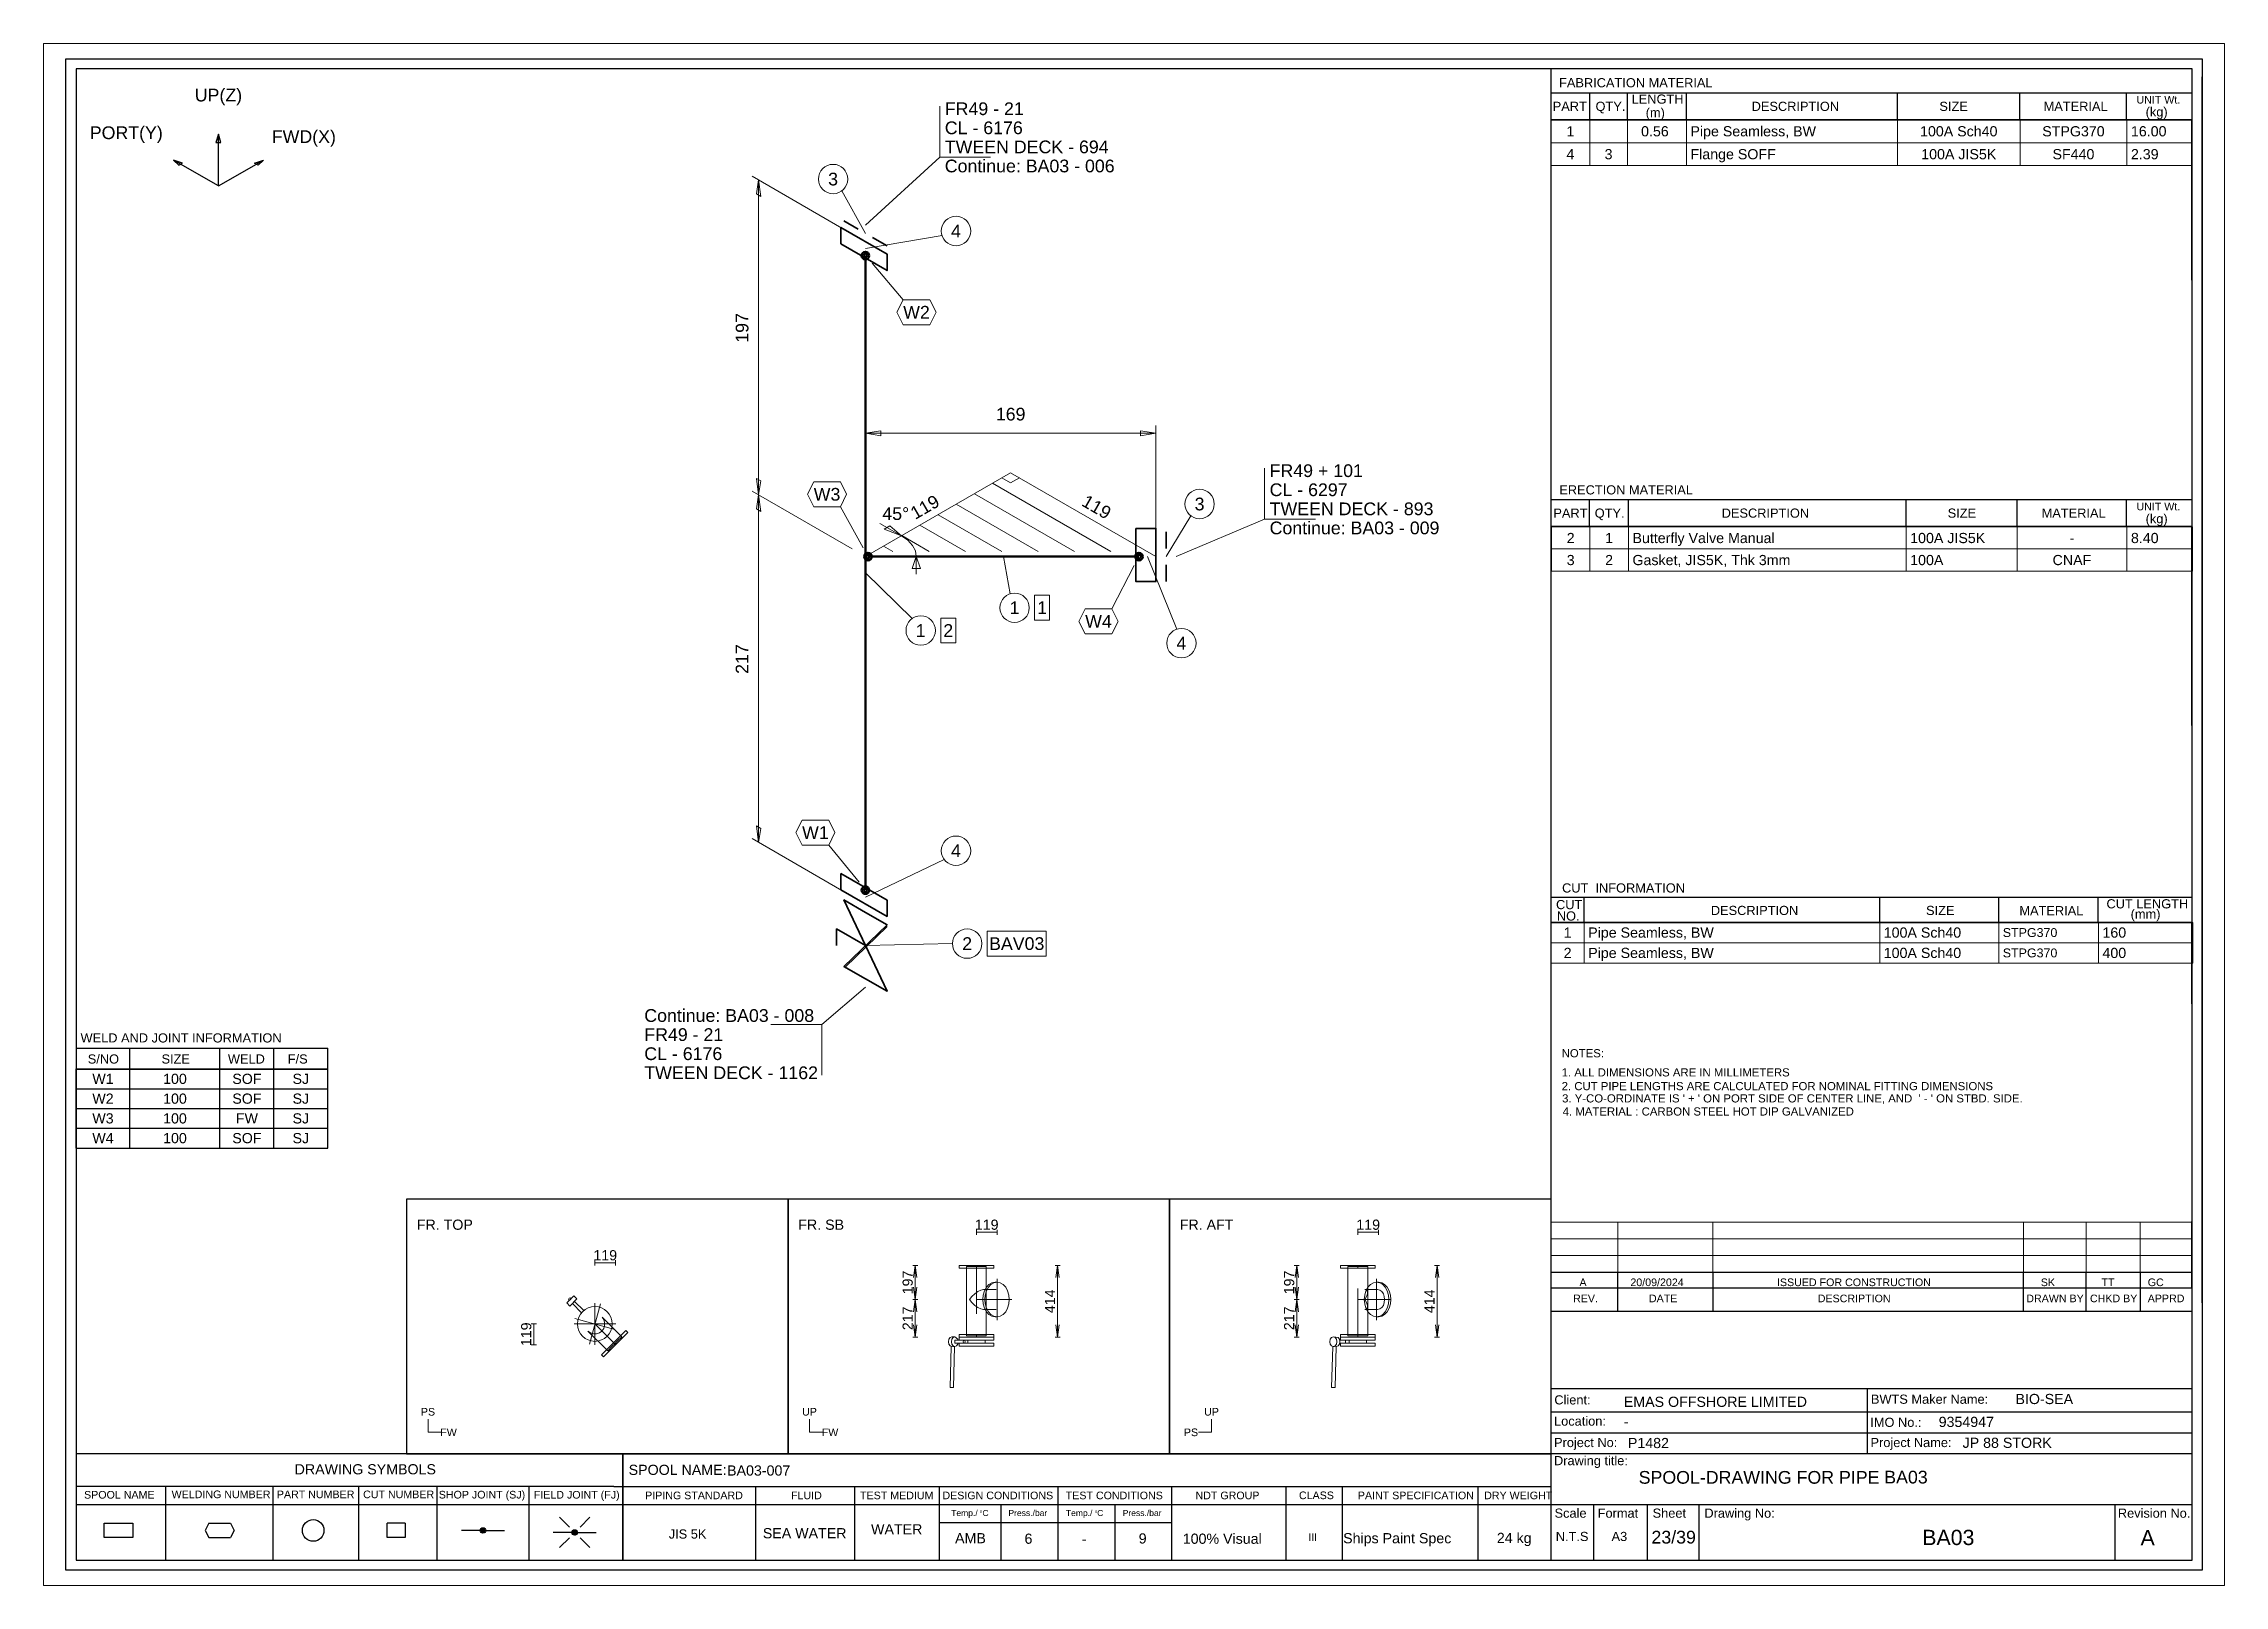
# Paper-space layout 'Layout1' of a CAD drawing. Header units: millimetres. Extents: x -20 to 277, y -7 to 202.
# The model-space entities are those that its viewports show. They can reach past a viewport. Long polylines and large blocks are cut down to what shows.
import ezdxf
from ezdxf.enums import TextEntityAlignment as Align

# ---------------------------------------------------------------- set-up
doc = ezdxf.new("R2010")
doc.units = ezdxf.units.MM
doc.linetypes.add('DOTTED_DASHED5', pattern=[10.0002, 4.444533, -2.66672, 0.222227, -2.66672])
doc.linetypes.add('DOTTED_DASHED6', pattern=[9.99993, 4.444414, -2.666648, 0.222221, -2.666648])
for name, color, linetype in [('FramesFromTables', 40, 'Continuous'), ('I_Coordinates', 11, 'Continuous'), ('I_CutNumbers', 10, 'Continuous'), ('I_Dimensions', 4, 'Continuous'), ('I_OtherComponents', 2, 'Continuous'), ('I_PartNumbers', 9, 'Continuous'), ('I_Pipes', 1, 'Continuous'), ('I_Tags', 8, 'Continuous'), ('I_Triangles', 5, 'Continuous'), ('SymbolsOnDrawingSheet', 1, 'Continuous'), ('TextFromTables', 2, 'Continuous'), ('TextFromTextBoxes', 2, 'Continuous')]:
    doc.layers.add(name, color=color, linetype=linetype)
doc.styles.add('Cadmatic Default Text', font='arial.ttf')

psp = doc.layouts.get("Layout1")

msp = doc.modelspace()

# ---------------------------------------------------------------- texts
at = {"layer": 'SymbolsOnDrawingSheet', "linetype": 'ByBlock', "lineweight": 25, "style": 'Cadmatic Default Text'}
for s, p in [('UP(Z)', (30, 289.86)), ('PORT(Y)', (11.88, 282.46)), ('FWD(X)', (46.79, 281.7))]:
    msp.add_text(s, height=2.5, dxfattribs=at).set_placement(p, align=Align.MIDDLE_CENTER)
for s, p in [('FR. TOP', (69, 68.9)), ('FR. SB', (144, 68.9)), ('FR. AFT', (219, 68.9))]:
    msp.add_text(s, height=2, dxfattribs=at).set_placement(p, align=Align.TOP_LEFT)
at = {"layer": 'SymbolsOnDrawingSheet', "linetype": 'ByBlock', "lineweight": 13, "style": 'Cadmatic Default Text'}
for p in [(181.04, 67.9), (256.04, 67.9), (106.04, 61.9)]:
    msp.add_text('119', height=2, dxfattribs=at).set_placement(p, align=Align.MIDDLE_CENTER)
for s, p in [('197', (165.5, 56.55)), ('197', (240.5, 56.55)), ('217', (165.5, 49.5)), ('414', (193.47, 52.85)), ('217', (240.5, 49.5)), ('414', (268.08, 52.85)), ('119', (90.5, 46.36))]:
    msp.add_text(s, height=2, rotation=90, dxfattribs=at).set_placement(p, align=Align.MIDDLE_CENTER)
at = {"layer": 'SymbolsOnDrawingSheet', "linetype": 'ByBlock', "lineweight": 18, "style": 'Cadmatic Default Text'}
for s, p in [('PS', (71.2, 31.14)), ('UP', (146.2, 31.14)), ('UP', (225.24, 31.14)), ('FW', (75.24, 27.1)), ('FW', (150.24, 27.1)), ('PS', (221.2, 27.1))]:
    msp.add_text(s, height=1.5, dxfattribs=at).set_placement(p, align=Align.MIDDLE_CENTER)

# ---------------------------------------------------------------- blocks, each defined once
blk = doc.blocks.new('BA01726637005_BOM_4')
at = {"layer": 'FramesFromTables', "linetype": 'ByBlock', "lineweight": 18}
for p, q in [((292, 285), (418, 285)), ((292, 276), (292, 285)), ((292, 276), (292, 285)), ((299.6, 276), (299.6, 285)), ((299.6, 276), (299.6, 285)), ((307, 276), (307, 285)), ((307, 276), (307, 285)), ((318.6, 276), (318.6, 285)), ((318.6, 276), (318.6, 285)), ((360.1, 276), (360.1, 285)), ((360.1, 276), (360.1, 285)), ((384.2, 276), (384.2, 285)), ((384.2, 276), (384.2, 285)), ((405.2, 276), (405.2, 285)), ((405.2, 276), (405.2, 285)), ((418, 276), (418, 285)), ((292, 280.5), (418, 280.5)), ((292, 205), (418.1, 205)), ((292, 196.33), (292, 205)), ((292.1, 196.33), (292.1, 205)), ((299.6, 196.33), (299.6, 205)), ((299.6, 196.33), (299.6, 205)), ((307.2, 196.33), (307.2, 205)), ((307.2, 196.33), (307.2, 205)), ((361.8, 196.33), (361.8, 205)), ((361.8, 196.33), (361.8, 205)), ((383.6, 196.33), (383.6, 205)), ((383.6, 196.33), (383.6, 205)), ((405.2, 196.33), (405.2, 205)), ((405.2, 196.33), (405.2, 205)), ((418, 196.33), (418, 205)), ((292, 200.67), (418.1, 200.67)), ((292, 127.3), (418.2, 127.3)), ((292, 119.3), (292, 127.3)), ((292, 119.3), (292, 127.3)), ((298.5, 119.3), (298.5, 127.3)), ((298.5, 119.3), (298.5, 127.3)), ((356.6, 119.3), (356.6, 127.3)), ((356.6, 119.3), (356.6, 127.3)), ((380, 119.3), (380, 127.3)), ((380, 119.3), (380, 127.3)), ((399.6, 119.3), (399.6, 127.3)), ((399.6, 119.3), (399.6, 127.3)), ((418, 119.3), (418, 127.3)), ((292, 123.3), (418.2, 123.3)), ((292, 68.4), (418, 68.4)), ((292, 58.6), (292, 68.4)), ((292, 58.6), (292, 68.4)), ((292, 65.13), (418, 65.13)), ((305.1, 58.6), (305.1, 68.4)), ((305.1, 58.6), (305.1, 68.4)), ((323.8, 58.6), (323.8, 68.4)), ((323.8, 58.6), (323.8, 68.4)), ((384.9, 58.6), (384.9, 68.4)), ((384.9, 58.6), (384.9, 68.4)), ((397.2, 58.6), (397.2, 68.4)), ((397.2, 58.6), (397.2, 68.4)), ((407.8, 58.6), (407.8, 68.4)), ((407.8, 58.6), (407.8, 68.4)), ((418, 58.6), (418, 68.4)), ((292, 61.87), (418, 61.87))]:
    blk.add_line(p, q, dxfattribs=at)
at = {"layer": 'FramesFromTables', "linetype": 'ByBlock', "lineweight": -3}
for p, q in [((2, 98.5), (51.5, 98.5)), ((2, 82.96), (2, 98.5)), ((2, 82.96), (2, 98.5)), ((2, 94.62), (51.5, 94.62)), ((12.6, 82.96), (12.6, 98.5)), ((12.6, 82.96), (12.6, 98.5)), ((30.3, 82.96), (30.3, 98.5)), ((30.3, 82.96), (30.3, 98.5)), ((40.9, 82.96), (40.9, 98.5)), ((40.9, 82.96), (40.9, 98.5)), ((51.5, 82.96), (51.5, 98.5)), ((2, 90.73), (51.5, 90.73)), ((2, 86.85), (51.5, 86.85))]:
    blk.add_line(p, q, dxfattribs=at)
at = {"layer": 'FramesFromTables', "linetype": 'ByBlock', "lineweight": 18, "flags": 128}
for points in [[(292, 276), (418, 276), (418, 285)], [(292, 196.33), (418.1, 196.33), (418.1, 205)], [(292, 119.3), (418.2, 119.3), (418.2, 127.3)], [(292, 58.6), (418, 58.6), (418, 68.4)]]:
    blk.add_lwpolyline(points, dxfattribs=at)
at = {"layer": 'FramesFromTables', "linetype": 'ByBlock', "lineweight": -3, "flags": 128}
blk.add_lwpolyline([(2, 82.96), (51.5, 82.96), (51.5, 98.5)], dxfattribs=at)
at = {"layer": 'TextFromTables', "linetype": 'ByBlock', "lineweight": 13, "style": 'Cadmatic Default Text'}
for s, p in [('1', (295.8, 282.75)), ('4', (295.8, 278.25))]:
    blk.add_text(s, height=2, dxfattribs=at).set_placement(p, align=Align.MIDDLE_CENTER)
at = {"layer": 'TextFromTables', "linetype": 'ByBlock', "lineweight": 25, "style": 'Cadmatic Default Text'}
for s, p in [('0.56 ', (312.8, 282.75)), ('100A Sch40', (372.15, 282.75)), ('STPG370', (394.7, 282.75)), ('3', (303.3, 278.25)), ('100A JIS5K', (372.15, 278.25)), ('SF440', (394.7, 278.25)), ('2', (295.85, 202.83)), ('1', (303.4, 202.83)), ('-', (394.4, 202.83)), ('3', (295.85, 198.5)), ('2', (303.4, 198.5)), ('CNAF', (394.4, 198.5)), ('1', (295.25, 125.3)), ('2', (295.25, 121.3)), ('W1', (7.3, 96.56)), ('100', (21.45, 96.56)), ('SOF', (35.6, 96.56)), ('SJ', (46.2, 96.56)), ('W2', (7.3, 92.67)), ('100', (21.45, 92.67)), ('SOF', (35.6, 92.67)), ('SJ', (46.2, 92.67)), ('W3', (7.3, 88.79)), ('W4', (7.3, 84.91)), ('100', (21.45, 88.79)), ('100', (21.45, 84.91)), ('SOF', (35.6, 84.91)), ('FW', (35.6, 88.79)), ('SJ', (46.2, 88.79)), ('SJ', (46.2, 84.91))]:
    blk.add_text(s, height=2, dxfattribs=at).set_placement(p, align=Align.MIDDLE_CENTER)
for s, height, p in [('Pipe Seamless, BW ', 2, (319.4, 282.75)), ('16.00', 2, (406, 282.75)), ('Flange SOFF ', 2, (319.4, 278.25)), ('2.39', 2, (406, 278.25)), ('Butterfly Valve Manual ', 2, (308, 202.83)), ('100A JIS5K', 2, (362.6, 202.83)), ('8.40', 2, (406, 202.83)), ('Gasket, JIS5K, Thk 3mm ', 2, (308, 198.5)), ('100A', 2, (362.6, 198.5)), ('Pipe Seamless, BW', 2, (299.3, 125.3)), ('100A Sch40', 2, (357.4, 125.3)), ('STPG370', 1.75, (380.8, 125.3)), ('160', 2, (400.4, 125.3)), ('Pipe Seamless, BW', 2, (299.3, 121.3)), ('100A Sch40', 2, (357.4, 121.3)), ('STPG370', 1.75, (380.8, 121.3)), ('400', 2, (400.4, 121.3))]:
    blk.add_text(s, height=height, dxfattribs=at).set_placement(p, align=Align.MIDDLE_LEFT)
at = {"layer": 'TextFromTextBoxes', "linetype": 'ByBlock', "lineweight": -3, "style": 'Cadmatic Default Text'}
for s, p in [('BIO-SEA', (383.3, 33.65)), ('EMAS OFFSHORE LIMITED', (306.3, 33.1)), ('9354947', (368.2, 29.15)), ('-', (306.3, 29.2)), ('P1482', (307.1, 25)), ('JP 88 STORK', (372.9, 25.05)), ('BA03-007', (130, 19.6))]:
    blk.add_text(s, height=2, dxfattribs=at).set_placement(p, align=Align.MIDDLE_LEFT)
at = {"layer": 'TextFromTextBoxes', "linetype": 'ByBlock', "lineweight": 25, "style": 'Cadmatic Default Text'}
blk.add_text('BA03', height=2.5, dxfattribs=at).set_placement((357.5, 18.3), align=Align.MIDDLE_LEFT)
at = {"layer": 'TextFromTextBoxes', "linetype": 'ByBlock', "lineweight": -3, "style": 'Cadmatic Default Text'}
for s, height, p in [('WATER', 2, (163.35, 8.05)), ('SEA WATER', 2, (145.25, 7.28)), ('AMB', 2, (177.85, 6.3)), ('6', 2, (189.25, 6.2)), ('-', 2, (200.2, 6.15)), ('9', 2, (211.7, 6.25)), ('100% Visual', 2, (227.35, 6.2)), ('Ships Paint Spec', 2, (261.75, 6.3)), ('24 kg', 2, (284.75, 6.35)), ('23/39', 2.5, (316.1, 6.5))]:
    blk.add_text(s, height=height, dxfattribs=at).set_placement(p, align=Align.MIDDLE_CENTER)
at = {"layer": 'TextFromTextBoxes', "linetype": 'ByBlock', "lineweight": 25, "style": 'Cadmatic Default Text'}
blk.add_text('BA03', height=3, dxfattribs=at).set_placement((370.1, 6.45), align=Align.MIDDLE_CENTER)
blk = doc.blocks.new('SEDS_SPOOL_FORMAT_Gol_4')
at = {"layer": 'SymbolsOnDrawingSheet', "linetype": 'ByBlock', "lineweight": -3, "flags": 128}
for points in [[(0, 297), (420, 297), (420, 0), (0, 0), (0, 297)], [(418.01, 295.01), (2, 295.01)], [(2, 295.01), (2, 2)], [(292.02, 50.91), (292.02, 295.01)], [(418.01, 2), (418.01, 295.01)], [(420, 52.53), (420, 293.46)], [(420, 52.53), (420, 293.46)], [(292.02, 290.3), (418.01, 290.3)], [(292.02, 284.66), (292.02, 288.77)], [(299.59, 285.01), (299.59, 290.3)], [(307.02, 285.01), (307.02, 290.3)], [(318.61, 285.01), (318.61, 290.3)], [(360.08, 285.01), (360.08, 290.3)], [(384.18, 285.01), (384.18, 290.3)], [(405.15, 285.01), (405.15, 290.3)], [(405.15, 285.01), (405.15, 290.3)], [(292, 285), (418, 285)], [(292, 253.5), (292, 285)], [(292, 253.5), (292, 285)], [(292.02, 285.01), (418.01, 285.01)], [(418.01, 285.01), (292.02, 285.01)], [(418, 253.5), (418, 285)], [(292.02, 210.38), (418.01, 210.38)], [(299.57, 205.08), (299.57, 210.38)], [(307.21, 205.08), (307.21, 210.38)], [(361.83, 205.03), (361.83, 210.38)], [(383.61, 205.08), (383.61, 210.38)], [(405.15, 205.17), (405.15, 210.38)], [(292.02, 205.08), (292.02, 209.18)], [(292.02, 205.08), (418.01, 205.08)], [(292.02, 186.7), (292.02, 205.08)], [(292.02, 186.7), (292.02, 205.08)], [(418.01, 205.08), (292.02, 205.08)], [(418, 166), (418, 205)], [(292.02, 132.23), (418.01, 132.23)], [(292.02, 127.3), (292.02, 131.41)], [(298.48, 127.3), (298.48, 132.23)], [(356.6, 127.3), (356.6, 132.23)], [(380.01, 127.3), (380.01, 132.23)], [(399.56, 127.3), (399.56, 132.23)], [(292.02, 127.3), (418.01, 127.3)], [(418.01, 127.3), (292.02, 127.3)], [(418, 111.3), (418, 127.3)], [(2, 102.57), (51.49, 102.57)], [(12.6, 98.45), (12.6, 102.57)], [(30.28, 98.45), (30.28, 102.57)], [(40.88, 98.45), (40.88, 102.57)], [(51.49, 98.45), (51.49, 102.57)], [(2, 98.5), (51.5, 98.5)], [(2, 98.5), (51.5, 98.5)], [(51.49, 98.47), (2, 98.47)], [(2, 98.45), (51.49, 98.45)], [(292.02, 52.57), (292.02, 66.5)], [(292.02, 52.57), (292.02, 66.5)], [(418, 55.4), (418, 68.5)], [(292.02, 58.6), (418.01, 58.6)], [(305.1, 50.91), (305.1, 58.6)], [(323.84, 50.91), (323.84, 58.6)], [(384.91, 50.91), (384.91, 58.6)], [(397.21, 50.91), (397.21, 58.6)], [(407.86, 50.91), (407.86, 58.6)], [(292.02, 55.47), (418.01, 55.47)], [(292.02, 50.91), (418.01, 50.91)], [(292.02, 2), (292.02, 50.91)], [(292.02, 35.73), (418.01, 35.73)], [(354.24, 22.93), (354.24, 35.73)], [(292.02, 31.13), (418.01, 31.13)], [(292.02, 27.03), (418.01, 27.03)], [(2, 22.93), (107.74, 22.93)], [(107.74, 22.93), (292.02, 22.93)], [(109.52, 22.93), (109.52, 2)], [(109.52, 2), (109.52, 22.93)], [(292.02, 22.93), (418.01, 22.93)], [(107.74, 16.45), (2, 16.45)], [(2, 12.91), (292.02, 12.91)], [(19.62, 16.45), (19.62, 2)], [(40.69, 16.45), (40.69, 2)], [(57.56, 16.45), (57.56, 2)], [(72.95, 16.45), (72.95, 2)], [(91.02, 16.45), (91.02, 2)], [(107.74, 16.45), (292.02, 16.45)], [(135.58, 16.45), (135.58, 2)], [(155.03, 16.45), (155.03, 2)], [(171.67, 16.45), (171.67, 2)], [(183.82, 12.91), (183.82, 2)], [(195.02, 16.45), (195.02, 2)], [(206.21, 12.91), (206.21, 2)], [(217.4, 16.45), (217.4, 2)], [(239.85, 16.45), (239.85, 2)], [(250.91, 16.34), (250.91, 2)], [(277.59, 16.45), (277.59, 2)], [(292.02, 12.91), (418.01, 12.91)], [(300.39, 2), (300.39, 12.91)], [(310.96, 2), (310.96, 12.91)], [(321.13, 2), (321.13, 12.91)], [(402.9, 2), (402.9, 12.91)], [(13.2, 6.41), (7.55, 6.41), (7.55, 9.23), (13.2, 9.23)], [(13.2, 9.23), (13.2, 6.41)], [(28.12, 9.23), (27.42, 7.82)], [(28.12, 9.23), (32.36, 9.23)], [(32.36, 9.23), (33.07, 7.82)], [(66.68, 9.23), (66.68, 6.41), (63.15, 6.41), (63.15, 9.23)], [(66.68, 9.23), (63.15, 9.23)], [(99, 8.47), (97.06, 10.41)], [(101.09, 8.47), (103.03, 10.41)], [(171.67, 9.37), (217.4, 9.37)], [(171.67, 9.37), (217.4, 9.37)], [(27.42, 7.82), (28.12, 6.41)], [(28.12, 6.41), (32.36, 6.41)], [(33.07, 7.82), (32.36, 6.41)], [(81.48, 7.82), (77.79, 7.82)], [(81.49, 7.78), (82.04, 8.32)], [(81.51, 7.9), (81.93, 8.32)], [(81.52, 7.7), (82.14, 8.32)], [(81.55, 7.62), (82.22, 8.29)], [(81.56, 8.06), (81.76, 8.26)], [(81.57, 7.54), (82.28, 8.25)], [(81.62, 7.48), (82.34, 8.2)], [(81.68, 7.44), (82.4, 8.16)], [(81.74, 7.39), (82.45, 8.1)], [(81.8, 7.35), (82.48, 8.02)], [(81.88, 7.32), (82.5, 7.94)], [(81.98, 7.32), (82.53, 7.86)], [(82.09, 7.32), (82.52, 7.75)], [(82.24, 7.36), (82.47, 7.59)], [(82.54, 7.82), (86.24, 7.82)], [(99.51, 7.42), (95.82, 7.42)], [(99, 6.38), (97.06, 4.44)], [(99.53, 7.47), (99.99, 7.93)], [(99.53, 7.37), (100.1, 7.93)], [(99.56, 7.29), (100.2, 7.93)], [(99.58, 7.62), (99.88, 7.93)], [(99.58, 7.21), (100.27, 7.89)], [(99.61, 7.13), (100.33, 7.84)], [(99.67, 7.08), (100.39, 7.8)], [(99.73, 7.03), (100.45, 7.75)], [(99.79, 6.99), (100.49, 7.69)], [(99.85, 6.94), (100.52, 7.61)], [(99.94, 6.92), (100.54, 7.53)], [(100.04, 6.92), (100.57, 7.45)], [(100.15, 6.92), (100.54, 7.31)], [(100.38, 7.04), (100.49, 7.15)], [(100.57, 7.42), (104.27, 7.42)], [(101.09, 6.38), (103.03, 4.44)], [(2, 2), (418.01, 2)]]:
    blk.add_lwpolyline(points, dxfattribs=at)
at = {"layer": 'SymbolsOnDrawingSheet', "linetype": 'ByBlock', "lineweight": -3}
for centre, radius in [((48.63, 7.82), 2.12), ((82.01, 7.82), 0.53), ((100.04, 7.42), 0.53)]:
    blk.add_circle(centre, radius, dxfattribs=at)
at = {"layer": 'SymbolsOnDrawingSheet', "linetype": 'ByBlock', "lineweight": -3, "style": 'Cadmatic Default Text'}
for s, height, p in [('FABRICATION MATERIAL', 1.8, (293.57, 293.19)), ('PART', 1.8, (292.32, 288.55)), ('QTY.', 1.8, (300.74, 288.55)), ('LENGTH', 1.8, (307.84, 289.97)), ('DESCRIPTION', 1.8, (331.43, 288.55)), ('SIZE', 1.8, (368.34, 288.55)), ('MATERIAL', 1.8, (388.84, 288.55)), ('UNIT Wt.', 1.5, (407.08, 289.7)), (' (kg)', 1.8, (408.19, 287.46)), ('ERECTION MATERIAL', 1.8, (293.62, 213.19)), ('PART', 1.8, (292.45, 208.62)), ('QTY.', 1.8, (300.58, 208.62)), ('DESCRIPTION', 1.8, (325.54, 208.62)), ('SIZE', 1.8, (369.97, 208.62)), ('MATERIAL', 1.8, (388.45, 208.62)), ('UNIT Wt.', 1.5, (407.08, 209.77)), (' (kg)', 1.8, (408.19, 207.53)), ('CUT  INFORMATION', 1.8, (294.16, 134.97)), ('CUT ', 1.8, (292.97, 131.7)), ('NO.', 1.8, (293.13, 129.46)), ('DESCRIPTION', 1.8, (323.41, 130.55)), ('SIZE', 1.8, (365.72, 130.55)), ('MATERIAL', 1.8, (384.07, 130.5)), ('CUT LENGTH', 1.8, (401.19, 131.85)), ('(mm)', 1.8, (405.94, 129.85)), ('WELD AND JOINT INFORMATION', 1.8, (2.89, 105.5)), ('S/NO', 1.8, (4.31, 101.36)), ('SIZE', 1.8, (18.81, 101.36)), ('WELD', 1.8, (31.86, 101.36)), ('F/S', 1.8, (43.63, 101.36)), ('SPOOL-DRAWING FOR PIPE', 2.5, (309.22, 19.5))]:
    blk.add_text(s, height=height, dxfattribs=at).set_placement(p, align=Align.TOP_LEFT)
for s, height, p in [('(m)', 1.8, (310.6, 285.51)), ('Client:', 1.8, (292.64, 32.58)), ('BWTS Maker Name:', 1.8, (354.88, 32.71)), ('Location:', 1.8, (292.58, 28.41)), ('Project No:', 1.8, (292.58, 24.2)), ('IMO No.:', 1.8, (354.76, 28.17)), ('Project Name:', 1.8, (354.8, 24.2)), ('Drawing title:', 1.8, (292.57, 20.64)), ('DRAWING SYMBOLS', 2, (44.98, 18.84)), ('Temp./  C   ', 1.2, (174.06, 10.65)), ('0', 0.53, (179.71, 11.25)), ('Press./bar', 1.2, (185.31, 10.65)), ('Temp./  C   ', 1.2, (196.61, 10.65)), ('0', 0.53, (202.37, 11.25)), ('Press./bar', 1.2, (207.78, 10.65)), ('Scale', 1.8, (292.68, 10.32)), ('Format', 1.8, (301.16, 10.32)), ('Sheet', 1.8, (311.96, 10.32)), ('Drawing No:', 1.8, (322.14, 10.32)), ('Revision No.', 1.8, (403.43, 10.32)), ('N.T.S', 1.8, (292.92, 5.74)), ('A3', 1.8, (303.89, 5.74))]:
    blk.add_text(s, height=height, dxfattribs=at).set_placement(p)
for s, height, p in [('1. ALL DIMENSIONS ARE IN MILLIMETERS', 1.6, (294.08, 97.83)), ('NOTES:', 1.6, (294.08, 101.59)), ('2. CUT PIPE LENGTHS ARE CALCULATED FOR NOMINAL FITTING DIMENSIONS', 1.6, (294.08, 95.13)), ("3. Y-CO-ORDINATE IS ' + ' ON PORT SIDE OF CENTER LINE, AND  ' - ' ON STBD. SIDE.", 1.6, (294.16, 92.72)), ('4. MATERIAL : CARBON STEEL HOT DIP GALVANIZED', 1.6, (294.28, 90.15)), ('A', 1.5, (297.58, 56.58)), ('20/09/2024', 1.5, (307.59, 56.58)), ('ISSUED FOR CONSTRUCTION', 1.5, (336.41, 56.58)), ('SK', 1.5, (388.28, 56.58)), ('TT', 1.5, (400.21, 56.58)), ('GC', 1.5, (409.3, 56.58)), ('REV.', 1.5, (296.32, 53.41)), ('DATE', 1.5, (311.24, 53.41)), ('DESCRIPTION', 1.5, (344.43, 53.41)), ('DRAWN BY', 1.5, (385.43, 53.41)), ('CHKD BY', 1.5, (397.94, 53.41)), ('APPRD', 1.5, (409.3, 53.41)), ('SPOOL NAME:', 2, (110.65, 19.73)), ('SPOOL NAME', 1.5, (3.58, 14.83)), ('WELDING NUMBER', 1.5, (20.79, 14.91)), ('PART NUMBER', 1.5, (41.48, 14.91)), ('CUT NUMBER', 1.5, (58.44, 14.91)), ('SHOP JOINT (SJ)', 1.5, (73.31, 14.85)), ('FIELD JOINT (FJ)', 1.5, (92, 14.83)), ('PIPING STANDARD', 1.5, (113.89, 14.7)), ('FLUID', 1.5, (142.57, 14.7)), ('TEST MEDIUM', 1.5, (156.14, 14.7)), ('DESIGN CONDITIONS', 1.5, (172.34, 14.7)), ('TEST CONDITIONS', 1.5, (196.58, 14.7)), ('NDT GROUP', 1.5, (222.09, 14.7)), ('CLASS', 1.5, (242.43, 14.72)), ('PAINT SPECIFICATION', 1.5, (254.01, 14.7)), ('DRY WEIGHT', 1.5, (278.84, 14.7)), ('JIS 5K', 1.8, (118.53, 7.12)), ('III', 1.5, (244.26, 6.51)), ('A', 3, (407.89, 6.4))]:
    blk.add_text(s, height=height, dxfattribs=at).set_placement(p, align=Align.MIDDLE_LEFT)
blk = doc.blocks.new('BA01726637005_PRT_41_3')
at = {"layer": 'I_OtherComponents', "linetype": 'ByBlock', "lineweight": 35}
for p, q in [((103.79, 240.21), (100.96, 241.84)), ((109.45, 236.94), (106.62, 238.57))]:
    blk.add_line(p, q, dxfattribs=at)
blk = doc.blocks.new('BA01726637005_PRT_42_3')
at = {"layer": 'I_OtherComponents', "linetype": 'ByBlock', "lineweight": 35, "flags": 128}
blk.add_lwpolyline([(100.39, 237.32), (100.39, 240.53), (109.45, 235.31), (109.45, 232.09), (100.39, 237.32)], dxfattribs=at)
at = {"layer": 'I_OtherComponents', "linetype": 'ByBlock', "lineweight": 50}
for radius in [0.75, 0.375]:
    blk.add_circle((105.2, 235.03), radius, dxfattribs=at)
blk = doc.blocks.new('BA01726637005_PRT_43_3')
at = {"layer": 'I_Pipes', "linetype": 'ByBlock', "lineweight": 50}
blk.add_line((105.2, 235.03), (105.2, 110.33), dxfattribs=at)
blk = doc.blocks.new('BA01726637005_PRT_46_3')
at = {"layer": 'I_OtherComponents', "linetype": 'ByBlock', "lineweight": 35, "flags": 128}
blk.add_lwpolyline([(100.39, 113.6), (100.39, 110.38), (109.44, 105.16), (109.44, 108.37), (100.39, 113.6)], dxfattribs=at)
at = {"layer": 'I_OtherComponents', "linetype": 'ByBlock', "lineweight": 50}
for radius in [0.75, 0.375]:
    blk.add_circle((105.2, 110.33), radius, dxfattribs=at)
blk = doc.blocks.new('BA01726637005_PRT_47_3')
at = {"layer": 'I_OtherComponents', "linetype": 'ByBlock', "lineweight": 35}
blk.add_line((109.44, 103.2), (101.24, 95.2), dxfattribs=at)
at = {"layer": 'I_OtherComponents', "linetype": 'ByBlock', "lineweight": 35, "flags": 128}
for points in [[(105.2, 105.97), (100.96, 108.42), (109.44, 90.46), (100.96, 95.36), (109.44, 103.53), (105.2, 105.97)], [(105.2, 99.44), (99.54, 102.71), (99.54, 99.44)]]:
    blk.add_lwpolyline(points, dxfattribs=at)
at = {"layer": 'I_OtherComponents', "flags": 1}
blk.add_attdef('ValvePos', (105.2, 99.44), '', height=2.5, dxfattribs=at)
blk = doc.blocks.new('BA01726637005_PRT_131_3')
at = {"layer": 'I_OtherComponents', "linetype": 'ByBlock', "lineweight": 35}
for p, q in [((164.3, 177.5), (164.3, 180.77)), ((164.3, 170.97), (164.3, 174.24))]:
    blk.add_line(p, q, dxfattribs=at)
blk = doc.blocks.new('BA01726637005_PRT_132_3')
at = {"layer": 'I_OtherComponents', "linetype": 'ByBlock', "lineweight": 35, "flags": 128}
blk.add_lwpolyline([(158.37, 181.42), (162.3, 181.42), (162.3, 170.97), (158.37, 170.97), (158.37, 181.42)], dxfattribs=at)
at = {"layer": 'I_OtherComponents', "linetype": 'ByBlock', "lineweight": 50}
for radius in [0.75, 0.375]:
    blk.add_circle((158.97, 175.87), radius, dxfattribs=at)
blk = doc.blocks.new('BA01726637005_PRT_133_3')
at = {"layer": 'I_Pipes', "linetype": 'ByBlock', "lineweight": 50}
blk.add_line((105.7, 175.87), (158.97, 175.87), dxfattribs=at)
blk = doc.blocks.new('BA01726637005_TRI_0_3')
at = {"layer": 'I_Triangles', "linetype": 'ByBlock', "lineweight": 0}
for p, q in [((130.18, 190.29), (153.43, 176.87)), ((123.04, 186.17), (139.16, 176.87)), ((126.61, 188.23), (146.29, 176.87)), ((115.91, 182.05), (124.88, 176.87)), ((119.48, 184.11), (132.02, 176.87)), ((108.77, 177.93), (110.61, 176.87)), ((112.34, 179.99), (117.74, 176.87))]:
    blk.add_line(p, q, dxfattribs=at)
at = {"layer": 'I_Triangles', "linetype": 'ByBlock', "lineweight": 0, "flags": 128}
for points in [[(105.2, 175.87), (133.75, 192.35), (162.3, 175.87)], [(132.02, 191.35), (133.75, 190.35), (135.48, 191.35)], [(115.2, 172.4), (115.2, 175.87), (114.4, 173.56), (116, 173.56), (115.2, 175.87), (115.01, 177), (114.44, 178.08), (113.52, 179.08), (112.27, 179.95), (108.88, 181.26), (110.01, 181.91), (112.27, 179.95), (108.03, 182.4)]]:
    blk.add_lwpolyline(points, dxfattribs=at)
at = {"layer": 'I_Triangles', "linetype": 'ByBlock', "lineweight": 0, "style": 'Cadmatic Default Text'}
blk.add_text('45°', height=2.5, dxfattribs=at).set_placement((111.16, 184.32), align=Align.MIDDLE_CENTER)
for rotation, p in [(30, (116.88, 185.61)), (330, (150.65, 185.63))]:
    blk.add_text('119', height=2.5, rotation=rotation, dxfattribs=at).set_placement(p, align=Align.MIDDLE_CENTER)
blk = doc.blocks.new('BA01726637005_DIM_0_3')
at = {"layer": 'I_Dimensions', "linetype": 'ByBlock', "lineweight": 0}
for p, q in [((105.2, 178.87), (105.2, 201.62)), ((162.3, 201.62), (162.3, 178.87)), ((105.2, 200.12), (162.3, 200.12))]:
    blk.add_line(p, q, dxfattribs=at)
at = {"layer": 'I_Dimensions', "linetype": 'ByBlock', "lineweight": 0, "flags": 128}
for points in [[(105.2, 200.12), (108.2, 199.62), (108.2, 200.62), (105.2, 200.12)], [(162.3, 200.12), (159.3, 199.62), (159.3, 200.62), (162.3, 200.12)]]:
    blk.add_lwpolyline(points, dxfattribs=at)
at = {"layer": 'I_Dimensions', "linetype": 'ByBlock', "lineweight": 0, "style": 'Cadmatic Default Text'}
blk.add_text('169', height=2.5, dxfattribs=at).set_placement((133.75, 203.87), align=Align.MIDDLE_CENTER)
blk = doc.blocks.new('BA01726637005_DIM_1_3')
at = {"layer": 'I_Dimensions', "linetype": 'ByBlock', "lineweight": 0}
for p, q in [((82.9, 188.74), (102.6, 177.37)), ((84.2, 119.73), (84.2, 187.99)), ((102.6, 109.11), (82.9, 120.48))]:
    blk.add_line(p, q, dxfattribs=at)
at = {"layer": 'I_Dimensions', "linetype": 'ByBlock', "lineweight": 0, "flags": 128}
for points in [[(84.2, 187.99), (84.63, 184.74), (83.77, 185.24), (84.2, 187.99)], [(84.2, 119.73), (84.63, 122.48), (83.77, 122.98), (84.2, 119.73)]]:
    blk.add_lwpolyline(points, dxfattribs=at)
at = {"layer": 'I_Dimensions', "linetype": 'ByBlock', "lineweight": 0, "style": 'Cadmatic Default Text'}
blk.add_text('217', height=2.5, rotation=90, dxfattribs=at).set_placement((80.95, 155.74), align=Align.MIDDLE_CENTER)
blk = doc.blocks.new('BA01726637005_DIM_2_3')
at = {"layer": 'I_Dimensions', "linetype": 'ByBlock', "lineweight": 0}
for p, q in [((82.9, 250.63), (102.6, 239.26)), ((84.2, 187.99), (84.2, 249.88)), ((102.6, 177.37), (82.9, 188.74))]:
    blk.add_line(p, q, dxfattribs=at)
at = {"layer": 'I_Dimensions', "linetype": 'ByBlock', "lineweight": 0, "flags": 128}
for points in [[(84.2, 249.88), (84.63, 246.63), (83.77, 247.13), (84.2, 249.88)], [(84.2, 187.99), (84.63, 190.74), (83.77, 191.24), (84.2, 187.99)]]:
    blk.add_lwpolyline(points, dxfattribs=at)
at = {"layer": 'I_Dimensions', "linetype": 'ByBlock', "lineweight": 0, "style": 'Cadmatic Default Text'}
blk.add_text('197', height=2.5, rotation=90, dxfattribs=at).set_placement((80.95, 220.81), align=Align.MIDDLE_CENTER)
blk = doc.blocks.new('BA01726637005_CRD_0_3')
at = {"layer": 'I_Coordinates', "linetype": 'ByBlock', "lineweight": 0}
blk.add_line((183.66, 183.26), (166.3, 175.87), dxfattribs=at)
at = {"layer": 'I_Coordinates', "linetype": 'ByBlock', "lineweight": 0, "flags": 128}
blk.add_lwpolyline([(183.66, 193.26), (183.66, 183.26), (193.66, 183.26)], dxfattribs=at)
at = {"layer": 'I_Coordinates', "linetype": 'ByBlock', "lineweight": 0, "style": 'Cadmatic Default Text'}
for s, p in [('FR49 + 101', (184.66, 191.51)), ('CL - 6297', (184.66, 187.76)), ('TWEEN DECK - 893', (184.66, 184.01)), ('Continue: BA03 - 009', (184.66, 180.26))]:
    blk.add_text(s, height=2.5, dxfattribs=at).set_placement(p)
blk = doc.blocks.new('BA01726637005_CRD_1_3')
at = {"layer": 'I_Coordinates', "linetype": 'ByBlock', "lineweight": 0}
blk.add_line((119.8, 254.38), (105.2, 241.02), dxfattribs=at)
at = {"layer": 'I_Coordinates', "linetype": 'ByBlock', "lineweight": 0, "flags": 128}
blk.add_lwpolyline([(119.8, 264.38), (119.8, 254.38), (129.8, 254.38)], dxfattribs=at)
at = {"layer": 'I_Coordinates', "linetype": 'ByBlock', "lineweight": 0, "style": 'Cadmatic Default Text'}
for s, p in [('FR49 - 21', (120.8, 262.63)), ('TWEEN DECK - 694', (120.8, 255.13)), ('CL - 6176', (120.8, 258.88)), ('Continue: BA03 - 006', (120.8, 251.38))]:
    blk.add_text(s, height=2.5, dxfattribs=at).set_placement(p)
blk = doc.blocks.new('BA01726637005_CRD_2_3')
at = {"layer": 'I_Coordinates', "linetype": 'ByBlock', "lineweight": 0}
blk.add_line((96.62, 83.95), (105.2, 91.28), dxfattribs=at)
at = {"layer": 'I_Coordinates', "linetype": 'ByBlock', "lineweight": 0, "flags": 128}
blk.add_lwpolyline([(96.62, 73.95), (96.62, 83.95), (86.62, 83.95)], dxfattribs=at)
at = {"layer": 'I_Coordinates', "linetype": 'ByBlock', "lineweight": 0, "style": 'Cadmatic Default Text'}
for s, p in [('Continue: BA03 - 008', (61.72, 86.95)), ('FR49 - 21', (61.72, 83.2)), ('CL - 6176', (61.72, 79.45)), ('TWEEN DECK - 1162', (61.72, 75.7))]:
    blk.add_text(s, height=2.5, dxfattribs=at).set_placement(p, align=Align.TOP_LEFT)
blk = doc.blocks.new('BA01726637005_PTN_0_3')
at = {"layer": 'I_PartNumbers', "linetype": 'ByBlock', "lineweight": 0}
blk.add_line((120.66, 116.38), (105.2, 108.97), dxfattribs=at)
blk.add_circle((123, 118.08), 2.89, dxfattribs=at)
at = {"layer": 'I_PartNumbers', "linetype": 'ByBlock', "lineweight": 0, "style": 'Cadmatic Default Text'}
blk.add_text('4', height=2.5, dxfattribs=at).set_placement((123, 118.08), align=Align.MIDDLE_CENTER)
blk = doc.blocks.new('BA01726637005_PTN_1_3')
at = {"layer": 'I_PartNumbers', "linetype": 'ByBlock', "lineweight": 0}
blk.add_line((122.3, 99.83), (105.2, 99.44), dxfattribs=at)
blk.add_circle((125.2, 99.83), 2.89, dxfattribs=at)
at = {"layer": 'I_PartNumbers', "linetype": 'ByBlock', "lineweight": 0, "style": 'Cadmatic Default Text'}
blk.add_text('2', height=2.5, dxfattribs=at).set_placement((125.2, 99.83), align=Align.MIDDLE_CENTER)
blk = doc.blocks.new('BA01726637005_PTN_2_3')
at = {"layer": 'I_PartNumbers', "linetype": 'ByBlock', "lineweight": 0}
blk.add_line((114.37, 163.69), (105.2, 172.68), dxfattribs=at)
blk.add_circle((116.07, 161.35), 2.89, dxfattribs=at)
at = {"layer": 'I_PartNumbers', "linetype": 'ByBlock', "lineweight": 0, "style": 'Cadmatic Default Text'}
blk.add_text('1', height=2.5, dxfattribs=at).set_placement((116.07, 161.35), align=Align.MIDDLE_CENTER)
blk = doc.blocks.new('BA01726637005_PTN_3_3')
at = {"layer": 'I_PartNumbers', "linetype": 'ByBlock', "lineweight": 0}
blk.add_line((133.63, 168.58), (132.33, 175.87), dxfattribs=at)
blk.add_circle((134.52, 165.82), 2.89, dxfattribs=at)
at = {"layer": 'I_PartNumbers', "linetype": 'ByBlock', "lineweight": 0, "style": 'Cadmatic Default Text'}
blk.add_text('1', height=2.5, dxfattribs=at).set_placement((134.52, 165.82), align=Align.MIDDLE_CENTER)
blk = doc.blocks.new('BA01726637005_PTN_4_3')
at = {"layer": 'I_PartNumbers', "linetype": 'ByBlock', "lineweight": 0}
blk.add_line((166.43, 161.62), (160.63, 175.87), dxfattribs=at)
blk.add_circle((167.32, 158.87), 2.89, dxfattribs=at)
at = {"layer": 'I_PartNumbers', "linetype": 'ByBlock', "lineweight": 0, "style": 'Cadmatic Default Text'}
blk.add_text('4', height=2.5, dxfattribs=at).set_placement((167.32, 158.87), align=Align.MIDDLE_CENTER)
blk = doc.blocks.new('BA01726637005_PTN_5_3')
at = {"layer": 'I_PartNumbers', "linetype": 'ByBlock', "lineweight": 0}
blk.add_line((169.19, 183.87), (164.3, 175.87), dxfattribs=at)
blk.add_circle((170.89, 186.21), 2.89, dxfattribs=at)
at = {"layer": 'I_PartNumbers', "linetype": 'ByBlock', "lineweight": 0, "style": 'Cadmatic Default Text'}
blk.add_text('3', height=2.5, dxfattribs=at).set_placement((170.89, 186.21), align=Align.MIDDLE_CENTER)
blk = doc.blocks.new('BA01726637005_PTN_6_3')
at = {"layer": 'I_PartNumbers', "linetype": 'ByBlock', "lineweight": 0}
blk.add_line((120.26, 238.96), (105.2, 236.39), dxfattribs=at)
blk.add_circle((123.01, 239.85), 2.89, dxfattribs=at)
at = {"layer": 'I_PartNumbers', "linetype": 'ByBlock', "lineweight": 0, "style": 'Cadmatic Default Text'}
blk.add_text('4', height=2.5, dxfattribs=at).set_placement((123.01, 239.85), align=Align.MIDDLE_CENTER)
blk = doc.blocks.new('BA01726637005_PTN_7_3')
at = {"layer": 'I_PartNumbers', "linetype": 'ByBlock', "lineweight": 0}
blk.add_line((100.54, 247.72), (105.2, 239.39), dxfattribs=at)
blk.add_circle((98.84, 250.06), 2.89, dxfattribs=at)
at = {"layer": 'I_PartNumbers', "linetype": 'ByBlock', "lineweight": 0, "style": 'Cadmatic Default Text'}
blk.add_text('3', height=2.5, dxfattribs=at).set_placement((98.84, 250.06), align=Align.MIDDLE_CENTER)
blk = doc.blocks.new('BA01726637005_CUT_8_3')
at = {"layer": 'I_CutNumbers', "linetype": 'ByBlock', "lineweight": 0, "flags": 128}
blk.add_lwpolyline([(122.95, 158.9), (122.95, 163.8), (120.01, 163.8), (120.01, 158.9), (122.95, 158.9)], dxfattribs=at)
at = {"layer": 'I_CutNumbers', "linetype": 'ByBlock', "lineweight": 0, "style": 'Cadmatic Default Text'}
blk.add_text('2', height=2.5, dxfattribs=at).set_placement((121.48, 161.35), align=Align.MIDDLE_CENTER)
blk = doc.blocks.new('BA01726637005_CUT_9_3')
at = {"layer": 'I_CutNumbers', "linetype": 'ByBlock', "lineweight": 0, "flags": 128}
blk.add_lwpolyline([(141.4, 163.38), (141.4, 168.27), (138.46, 168.27), (138.46, 163.38), (141.4, 163.38)], dxfattribs=at)
at = {"layer": 'I_CutNumbers', "linetype": 'ByBlock', "lineweight": 0, "style": 'Cadmatic Default Text'}
blk.add_text('1', height=2.5, dxfattribs=at).set_placement((139.93, 165.82), align=Align.MIDDLE_CENTER)
blk = doc.blocks.new('BA01726637005_vpo_10_3')
at = {"layer": 'I_Tags', "linetype": 'ByBlock', "lineweight": 0, "flags": 128}
blk.add_lwpolyline([(140.75, 97.38), (140.75, 102.27), (129.13, 102.27), (129.13, 97.38), (140.75, 97.38)], dxfattribs=at)
at = {"layer": 'I_Tags', "linetype": 'ByBlock', "lineweight": 0, "style": 'Cadmatic Default Text'}
blk.add_text('BAV03', height=2.5, dxfattribs=at).set_placement((134.94, 99.83), align=Align.MIDDLE_CENTER)
blk = doc.blocks.new('Pi_Weld_0')
at = {"layer": 'I_Tags', "linetype": 'ByBlock', "lineweight": 0, "flags": 128}
for points in [[(-2.62, 2.45), (-8.74, 9.63)], [(-2.62, 2.45), (-3.84, 0)], [(-3.84, 0), (-2.62, -2.45)], [(2.62, 2.45), (-2.62, 2.45)], [(3.84, 0), (2.62, 2.45)], [(2.62, -2.45), (3.84, 0)], [(-2.62, -2.45), (2.62, -2.45)]]:
    blk.add_lwpolyline(points, dxfattribs=at)
at = {"layer": 'I_Tags', "linetype": 'ByBlock', "lineweight": 0, "style": 'Cadmatic Default Text'}
blk.add_text('W2', height=2.5, dxfattribs=at).set_placement((0, 0), align=Align.MIDDLE_CENTER)
blk = doc.blocks.new('Pi_Weld_1')
at = {"layer": 'I_Tags', "linetype": 'ByBlock', "lineweight": 0, "flags": 128}
for points in [[(-2.62, 2.45), (-3.84, 0)], [(-3.84, 0), (-2.62, -2.45)], [(2.62, 2.45), (-2.62, 2.45)], [(3.84, 0), (2.62, 2.45)], [(2.62, -2.45), (3.84, 0)], [(-2.62, -2.45), (2.62, -2.45)], [(2.62, -2.45), (8.58, -9.77)]]:
    blk.add_lwpolyline(points, dxfattribs=at)
at = {"layer": 'I_Tags', "linetype": 'ByBlock', "lineweight": 0, "style": 'Cadmatic Default Text'}
blk.add_text('W1', height=2.5, dxfattribs=at).set_placement((0, 0), align=Align.MIDDLE_CENTER)
blk = doc.blocks.new('Pi_Weld_2')
at = {"layer": 'I_Tags', "linetype": 'ByBlock', "lineweight": 0, "flags": 128}
for points in [[(2.62, 2.45), (7.03, 10.95)], [(-2.62, 2.45), (-3.84, 0)], [(-3.84, 0), (-2.62, -2.45)], [(2.62, 2.45), (-2.62, 2.45)], [(3.84, 0), (2.62, 2.45)], [(2.62, -2.45), (3.84, 0)], [(-2.62, -2.45), (2.62, -2.45)]]:
    blk.add_lwpolyline(points, dxfattribs=at)
at = {"layer": 'I_Tags', "linetype": 'ByBlock', "lineweight": 0, "style": 'Cadmatic Default Text'}
blk.add_text('W4', height=2.5, dxfattribs=at).set_placement((0, 0), align=Align.MIDDLE_CENTER)
blk = doc.blocks.new('Pi_Weld_3')
at = {"layer": 'I_Tags', "linetype": 'ByBlock', "lineweight": 0, "flags": 128}
for points in [[(-2.62, 2.45), (-3.84, 0)], [(-3.84, 0), (-2.62, -2.45)], [(2.62, 2.45), (-2.62, 2.45)], [(3.84, 0), (2.62, 2.45)], [(2.62, -2.45), (3.84, 0)], [(-2.62, -2.45), (2.62, -2.45)], [(2.62, -2.45), (7.08, -10.5)]]:
    blk.add_lwpolyline(points, dxfattribs=at)
at = {"layer": 'I_Tags', "linetype": 'ByBlock', "lineweight": 0, "style": 'Cadmatic Default Text'}
blk.add_text('W3', height=2.5, dxfattribs=at).set_placement((0, 0), align=Align.MIDDLE_CENTER)

# ---------------------------------------------------------------- linework, layer by layer
at = {"linetype": 'ByBlock', "lineweight": 25, "flags": 128}
for points in [[(67, 22.9), (142, 22.9), (142, 72.9), (67, 72.9), (67, 22.9)], [(142, 22.9), (217, 22.9), (217, 72.9), (142, 72.9), (142, 22.9)], [(217, 22.9), (292, 22.9), (292, 72.9), (217, 72.9), (217, 22.9)]]:
    msp.add_lwpolyline(points, dxfattribs=at)
at = {"linetype": 'ByBlock', "lineweight": 18, "flags": 128}
for points in [[(182.42, 59.9), (182.42, 59.36), (175.6, 59.36), (175.6, 59.9), (182.42, 59.9)], [(180.96, 59.66), (180.96, 46.04), (177.06, 46.04), (177.06, 59.66), (180.96, 59.66)], [(182.69, 49.79), (182.07, 49.9), (181.49, 50.25), (180.99, 50.79), (180.6, 51.49), (180.36, 52.32), (180.28, 53.2), (180.36, 54.08), (180.6, 54.9), (180.99, 55.61), (181.49, 56.15), (182.07, 56.49), (182.69, 56.61)], [(183.08, 49.79), (182.45, 49.9), (181.87, 50.25), (181.37, 50.79), (180.99, 51.49), (180.75, 52.32), (180.66, 53.2), (180.75, 54.08), (180.99, 54.9), (181.37, 55.61), (181.87, 56.15), (182.45, 56.49), (183.08, 56.61), (183.7, 56.49), (184.28, 56.15), (184.78, 55.61), (185.16, 54.9), (185.4, 54.08), (185.49, 53.2), (185.4, 52.32), (185.16, 51.49), (184.78, 50.79), (184.28, 50.25), (183.7, 49.9), (183.08, 49.79)], [(183.08, 56.61), (182.69, 56.61)], [(257.42, 59.9), (257.42, 59.36), (250.6, 59.36), (250.6, 59.9), (257.42, 59.9)], [(255.96, 59.66), (255.96, 46.04), (252.06, 46.04), (252.06, 59.66), (255.96, 59.66)], [(257.69, 49.79), (258.31, 49.9), (258.89, 50.25), (259.39, 50.79), (259.78, 51.49), (260.02, 52.32), (260.1, 53.2), (260.02, 54.08), (259.78, 54.9), (259.39, 55.61), (258.89, 56.15), (258.31, 56.49), (257.69, 56.61), (257.07, 56.49), (256.48, 56.15), (255.99, 55.61), (255.6, 54.9), (255.36, 54.08), (255.28, 53.2), (255.36, 52.32), (255.6, 51.49), (255.99, 50.79), (256.48, 50.25), (257.07, 49.9), (257.69, 49.79)], [(257.69, 56.61), (258.07, 56.61)], [(258.07, 49.79), (258.7, 49.9), (259.28, 50.25), (259.78, 50.79), (260.16, 51.49), (260.4, 52.32), (260.48, 53.2), (260.4, 54.08), (260.16, 54.9), (259.78, 55.61), (259.28, 56.15), (258.7, 56.49), (258.07, 56.61)], [(99.88, 53.9), (100.48, 53.3), (99.1, 51.92), (98.5, 52.52), (99.88, 53.9)], [(98.95, 53.45), (98.85, 53.21)], [(98.85, 53.21), (98.95, 52.97)], [(99.19, 53.55), (98.95, 53.45)], [(99.12, 53.15), (99.25, 53.28)], [(99.43, 53.45), (99.19, 53.55)], [(101.39, 50.59), (99.58, 52.4), (100, 52.82), (101.81, 51.01), (101.39, 50.59)], [(177.63, 53.2), (178.12, 53.8)], [(178.12, 52.6), (177.63, 53.2)], [(178.12, 53.8), (178.71, 54.34)], [(178.71, 52.05), (178.12, 52.6)], [(178.71, 54.34), (179.31, 54.78)], [(179.31, 51.62), (178.71, 52.05)], [(179.31, 54.78), (179.89, 55.05)], [(179.89, 51.34), (179.31, 51.62)], [(179.89, 55.05), (180.39, 55.15), (182.9, 55.15)], [(258.33, 55.05), (257.9, 55.15), (255.39, 55.15)], [(255.39, 55.15), (255.74, 55.05)], [(255.74, 53.8), (255.39, 53.2)], [(255.39, 53.2), (255.74, 52.6)], [(255.74, 55.05), (255.93, 54.78)], [(255.93, 54.34), (255.74, 53.8)], [(255.74, 52.6), (255.93, 52.05)], [(255.93, 51.62), (255.74, 51.34)], [(255.93, 54.78), (255.93, 54.34)], [(255.93, 52.05), (255.93, 51.62)], [(258.71, 54.78), (258.33, 55.05)], [(258.33, 51.34), (258.71, 51.62)], [(259.02, 54.34), (258.71, 54.78)], [(258.71, 51.62), (259.02, 52.05)], [(259.21, 53.8), (259.02, 54.34)], [(259.02, 52.05), (259.21, 52.6)], [(259.28, 53.2), (259.21, 53.8)], [(259.21, 52.6), (259.28, 53.2)], [(103.71, 46.47), (104.31, 46.47), (104.89, 46.65), (105.39, 47.01), (105.75, 47.51), (105.93, 48.09), (105.93, 48.7), (105.75, 49.28), (105.41, 49.75)], [(105.75, 47.51), (105.39, 47.01)], [(105.41, 49.75), (105.75, 49.28)], [(109.22, 45.81), (109.28, 45.87), (105.41, 49.75)], [(105.75, 49.28), (105.93, 48.7)], [(105.93, 48.09), (105.75, 47.51)], [(105.93, 48.7), (105.93, 48.09)], [(182.9, 51.25), (180.39, 51.25), (179.89, 51.34)], [(182.69, 49.79), (183.08, 49.79)], [(255.74, 51.34), (255.39, 51.25), (257.9, 51.25), (258.33, 51.34)], [(258.07, 49.79), (257.69, 49.79)], [(103.12, 46.65), (102.63, 47.01), (106.53, 43.12), (106.6, 43.19)], [(103.71, 46.47), (103.12, 46.65)], [(103.5, 46.53), (103.71, 46.47)], [(104.31, 46.47), (103.71, 46.47)], [(104.89, 46.65), (104.31, 46.47)], [(105.39, 47.01), (104.89, 46.65)], [(105.67, 41.91), (105.28, 42.3), (110.1, 47.12), (110.49, 46.74), (105.67, 41.91)], [(106.6, 43.19), (106.79, 43.38)], [(106.79, 43.38), (107.1, 43.69)], [(107.1, 43.69), (107.48, 44.07)], [(107.48, 44.07), (107.9, 44.5)], [(107.9, 44.5), (108.33, 44.92)], [(108.33, 44.92), (108.71, 45.31)], [(108.71, 45.31), (109.02, 45.61)], [(109.02, 45.61), (109.22, 45.81)], [(174.19, 45.89), (173.85, 45.76), (173.59, 45.4), (173.5, 44.91), (173.59, 44.43), (173.85, 44.07)], [(173.85, 44.07), (174.09, 43.98)], [(174.16, 44), (174.06, 43.97), (173.85, 35.92), (173.95, 35.91)], [(174.79, 45.89), (174.45, 45.76), (174.19, 45.4), (174.1, 44.91), (174.19, 44.43), (174.45, 44.07), (174.79, 43.94), (175.13, 44.07), (175.39, 44.43)], [(174.4, 43.97), (174.16, 44)], [(174.19, 45.89), (174.79, 45.89)], [(174.64, 43.94), (174.4, 43.97)], [(174.53, 35.9), (174.74, 43.94)], [(174.79, 43.94), (174.64, 43.94)], [(175.39, 45.4), (174.79, 45.89)], [(174.79, 44.62), (174.79, 45.21)], [(176.6, 45.21), (174.79, 45.21)], [(174.79, 44.62), (176.6, 44.62)], [(175.42, 45.21), (175.39, 45.4)], [(175.39, 44.43), (175.42, 44.62)], [(175.6, 45.8), (175.6, 46.34), (182.42, 46.34), (182.42, 45.8), (175.6, 45.8)], [(182.42, 45.8), (182.42, 45.21), (175.6, 45.21), (175.6, 45.8), (182.42, 45.8)], [(175.6, 44.03), (175.6, 44.62), (182.42, 44.62), (182.42, 44.03), (175.6, 44.03)], [(176.6, 44.62), (176.45, 44.7), (176.39, 44.91), (176.45, 45.12), (176.6, 45.21), (176.75, 45.12), (176.81, 44.91), (176.75, 44.7), (176.6, 44.62)], [(180.71, 45.21), (180.71, 44.62), (177.3, 44.62), (177.3, 45.21), (180.71, 45.21)], [(249.53, 45.76), (249.19, 45.89), (248.84, 45.76), (248.59, 45.4), (248.5, 44.91), (248.59, 44.43), (248.84, 44.07)], [(248.84, 44.07), (249.18, 43.94)], [(248.85, 35.92), (249.06, 43.97), (249.16, 43.94)], [(249.16, 43.94), (249.4, 43.97)], [(250.13, 45.76), (249.19, 45.89)], [(249.2, 43.94), (249.53, 44.07)], [(249.4, 43.97), (249.64, 44)], [(249.53, 44.07), (249.78, 44.43), (249.88, 44.91), (249.88, 44.92), (249.78, 45.4), (249.53, 45.76)], [(249.64, 44), (249.74, 43.97), (249.53, 35.9)], [(249.74, 43.94), (249.79, 43.94)], [(249.79, 43.94), (250.13, 44.07)], [(249.88, 44.92), (249.88, 44.91)], [(249.88, 44.91), (249.88, 44.91)], [(250.39, 45.4), (250.13, 45.76)], [(250.13, 44.07), (250.39, 44.43)], [(250.48, 44.91), (250.39, 45.4)], [(250.39, 44.43), (250.48, 44.91)], [(250.42, 45.21), (251.6, 45.21)], [(251.6, 44.62), (250.42, 44.62)], [(250.6, 45.8), (250.6, 46.34), (257.42, 46.34), (257.42, 45.8), (250.6, 45.8)], [(250.6, 45.8), (257.42, 45.8)], [(250.6, 45.21), (250.6, 45.8)], [(250.6, 44.03), (250.6, 44.62), (257.42, 44.62), (257.42, 44.03), (250.6, 44.03)], [(251.6, 44.62), (251.6, 45.21)], [(257.42, 45.21), (251.6, 45.21)], [(255.71, 45.21), (255.71, 44.62), (252.3, 44.62), (252.3, 45.21), (255.71, 45.21)], [(257.42, 45.8), (257.42, 45.21)], [(173.95, 35.91), (174.19, 35.9)], [(174.19, 35.9), (174.43, 35.9)], [(174.43, 35.9), (174.53, 35.9)], [(249.53, 35.9), (249.43, 35.91), (249.19, 35.92), (248.95, 35.93), (248.85, 35.92), (248.95, 35.91), (249.19, 35.9), (249.43, 35.9), (249.53, 35.9)], [(71.2, 27.1), (71.2, 29.67)], [(71.2, 27.1), (73.78, 27.1)], [(146.2, 27.1), (146.2, 29.67)], [(146.2, 27.1), (148.77, 27.1)], [(225.24, 27.1), (222.66, 27.1)], [(225.24, 27.1), (225.24, 29.67)]]:
    msp.add_lwpolyline(points, dxfattribs=at)
at = {"linetype": 'DOTTED_DASHED6', "lineweight": 13, "flags": 128}
for points in [[(179.01, 59.9), (179.01, 59.36)], [(254.01, 59.36), (254.01, 59.9)], [(257.69, 53.2), (258.08, 53.2)]]:
    msp.add_lwpolyline(points, dxfattribs=at)
at = {"linetype": 'DOTTED_DASHED5', "lineweight": 13, "flags": 128}
for points in [[(179.01, 59.66), (179.01, 46.04)], [(183.08, 57.29), (183.08, 49.11)], [(254.01, 46.04), (254.01, 59.66)], [(257.69, 57.29), (257.69, 49.11)], [(102.93, 44.44), (105.09, 52.34)], [(104.01, 52.48), (104.01, 44.3)], [(182.91, 53.2), (179.01, 53.2)], [(180.18, 53.2), (185.97, 53.2)], [(183.08, 53.2), (182.69, 53.2)], [(254.01, 53.2), (257.91, 53.2)], [(260.58, 53.2), (254.8, 53.2)], [(99.92, 48.39), (108.1, 48.39)], [(100.06, 49.47), (107.96, 47.31)], [(104.01, 48.39), (107.91, 44.49)], [(108.08, 44.32), (107.69, 44.71)], [(179.01, 45.8), (179.01, 46.34)], [(254.01, 45.8), (254.01, 46.34)]]:
    msp.add_lwpolyline(points, dxfattribs=at)
at = {"layer": 'I_Pipes', "linetype": 'ByBlock', "lineweight": 50}
for radius in [0.75, 0.375]:
    msp.add_circle((157.7, 199.17), radius, dxfattribs=at)
at = {"layer": 'SymbolsOnDrawingSheet', "linetype": 'ByBlock', "lineweight": 25, "flags": 128}
for points in [[(30.5, 280.57), (30, 282.21), (29.5, 280.57), (30.5, 280.57)], [(30, 272), (30, 282.21)], [(30, 272), (21.16, 277.1)], [(22.93, 276.49), (21.16, 277.1), (22.22, 276.08), (22.93, 276.49)], [(30, 272), (38.84, 277.1)], [(37.07, 276.49), (38.84, 277.1), (37.78, 276.08), (37.07, 276.49)]]:
    msp.add_lwpolyline(points, dxfattribs=at)
at = {"layer": 'SymbolsOnDrawingSheet', "linetype": 'ByBlock', "lineweight": 13, "flags": 128}
for points in [[(179.01, 65.9), (179.01, 66.9)], [(179.01, 66.4), (183.08, 66.4)], [(183.08, 65.9), (183.08, 66.9)], [(254.01, 65.9), (254.01, 66.9)], [(254.01, 66.4), (258.08, 66.4)], [(258.08, 65.9), (258.08, 66.9)], [(104.01, 59.9), (104.01, 60.9)], [(104.01, 60.4), (108.08, 60.4)], [(108.08, 59.9), (108.08, 60.9)], [(167.5, 59.9), (166.5, 59.9)], [(167, 59.9), (166.68, 57.5), (167, 59.9), (167.32, 57.5), (167, 59.9)], [(167, 53.2), (167, 59.9)], [(194.47, 59.9), (195.47, 59.9)], [(194.97, 59.9), (194.65, 57.5), (194.97, 59.9), (195.29, 57.5), (194.97, 59.9)], [(194.97, 45.8), (194.97, 59.9)], [(242.5, 59.9), (241.5, 59.9)], [(242, 59.9), (241.68, 57.5), (242, 59.9), (242.31, 57.5), (242, 59.9)], [(242, 53.2), (242, 59.9)], [(269.08, 59.9), (270.08, 59.9)], [(269.58, 59.9), (269.27, 57.5), (269.58, 59.9), (269.9, 57.5), (269.58, 59.9)], [(269.58, 45.8), (269.58, 59.9)], [(167.5, 53.2), (166.5, 53.2)], [(167, 53.2), (167.32, 55.6), (167, 53.2), (166.68, 55.6), (167, 53.2)], [(167, 53.2), (166.68, 50.8), (167, 53.2), (167.32, 50.8), (167, 53.2)], [(167, 45.8), (167, 53.2)], [(242.5, 53.2), (241.5, 53.2)], [(242, 53.2), (242.31, 55.6), (242, 53.2), (241.68, 55.6), (242, 53.2)], [(242, 53.2), (241.68, 50.8), (242, 53.2), (242.31, 50.8), (242, 53.2)], [(242, 45.8), (242, 53.2)], [(92.5, 48.39), (91.5, 48.39)], [(92, 44.32), (92, 48.39)], [(167, 45.8), (167.32, 48.2), (167, 45.8), (166.68, 48.2), (167, 45.8)], [(194.97, 45.8), (195.29, 48.2), (194.97, 45.8), (194.65, 48.2), (194.97, 45.8)], [(242, 45.8), (242.31, 48.2), (242, 45.8), (241.68, 48.2), (242, 45.8)], [(269.58, 45.8), (269.9, 48.2), (269.58, 45.8), (269.27, 48.2), (269.58, 45.8)], [(92.5, 44.32), (91.5, 44.32)], [(167.5, 45.8), (166.5, 45.8)], [(194.47, 45.8), (195.47, 45.8)], [(242.5, 45.8), (241.5, 45.8)], [(269.08, 45.8), (270.08, 45.8)]]:
    msp.add_lwpolyline(points, dxfattribs=at)
at = {"layer": 'SymbolsOnDrawingSheet', "linetype": 'ByBlock', "lineweight": 18}
msp.add_circle((104.01, 48.39), 3.41, dxfattribs=at)
msp.add_circle((104.01, 48.39), 3.41, dxfattribs=at)
msp.add_circle((104.01, 48.39), 3.41, dxfattribs=at)

# ---------------------------------------------------------------- block references
at = {"layer": 'I_Coordinates', "lineweight": 0}
for name in ['BA01726637005_CRD_1_3', 'BA01726637005_CRD_0_3', 'BA01726637005_CRD_2_3']:
    msp.add_blockref(name, (52, 23.3), dxfattribs=at)
at = {"layer": 'I_CutNumbers', "lineweight": 0}
for name in ['BA01726637005_CUT_9_3', 'BA01726637005_CUT_8_3']:
    msp.add_blockref(name, (52, 23.3), dxfattribs=at)
at = {"layer": 'I_Dimensions', "lineweight": 0}
for name in ['BA01726637005_DIM_2_3', 'BA01726637005_DIM_0_3', 'BA01726637005_DIM_1_3']:
    msp.add_blockref(name, (52, 23.3), dxfattribs=at)
at = {"layer": 'I_OtherComponents', "lineweight": 35}
for name in ['BA01726637005_PRT_42_3', 'BA01726637005_PRT_41_3', 'BA01726637005_PRT_132_3', 'BA01726637005_PRT_131_3', 'BA01726637005_PRT_46_3', 'BA01726637005_PRT_47_3']:
    msp.add_blockref(name, (52, 23.3), dxfattribs=at)
at = {"layer": 'I_PartNumbers', "lineweight": 0}
for name in ['BA01726637005_PTN_7_3', 'BA01726637005_PTN_6_3', 'BA01726637005_PTN_5_3', 'BA01726637005_PTN_3_3', 'BA01726637005_PTN_4_3', 'BA01726637005_PTN_2_3', 'BA01726637005_PTN_0_3', 'BA01726637005_PTN_1_3']:
    msp.add_blockref(name, (52, 23.3), dxfattribs=at)
at = {"layer": 'I_Pipes', "lineweight": 50}
for name in ['BA01726637005_PRT_43_3', 'BA01726637005_PRT_133_3']:
    msp.add_blockref(name, (52, 23.3), dxfattribs=at)
at = {"layer": 'I_Tags'}
for name, p in [('Pi_Weld_0', (167.24, 247.19)), ('Pi_Weld_3', (149.65, 211.42)), ('Pi_Weld_2', (203.02, 186.45)), ('Pi_Weld_1', (147.36, 144.95))]:
    msp.add_blockref(name, p, dxfattribs=at)
at = {"layer": 'I_Tags', "lineweight": 0}
msp.add_blockref('BA01726637005_vpo_10_3', (52, 23.3), dxfattribs=at)
at = {"layer": 'I_Triangles', "lineweight": 0}
msp.add_blockref('BA01726637005_TRI_0_3', (52, 23.3), dxfattribs=at)
at = {"layer": 'SymbolsOnDrawingSheet'}
msp.add_blockref('SEDS_SPOOL_FORMAT_Gol_4', (0, 0), dxfattribs=at)
at = {"layer": 'TextFromTextBoxes', "lineweight": 25}
msp.add_blockref('BA01726637005_BOM_4', (0, 0), dxfattribs=at)

msp.set_redraw_order([(e.dxf.handle, doc.entitydb.next_handle()) for e in msp.query("TEXT MTEXT ATTDEF DIMENSION ARC_DIMENSION")])  # texts and dimensions are drawn at this point

# ---------------------------------------------------------------- viewports
at = {"layer": '0'}
psp.add_viewport(center=(128.5, 97.5), size=(296.5, 209.5), view_center_point=(210, 148.5), view_height=302.94, dxfattribs=at)

doc.saveas('drawing.dxf')
